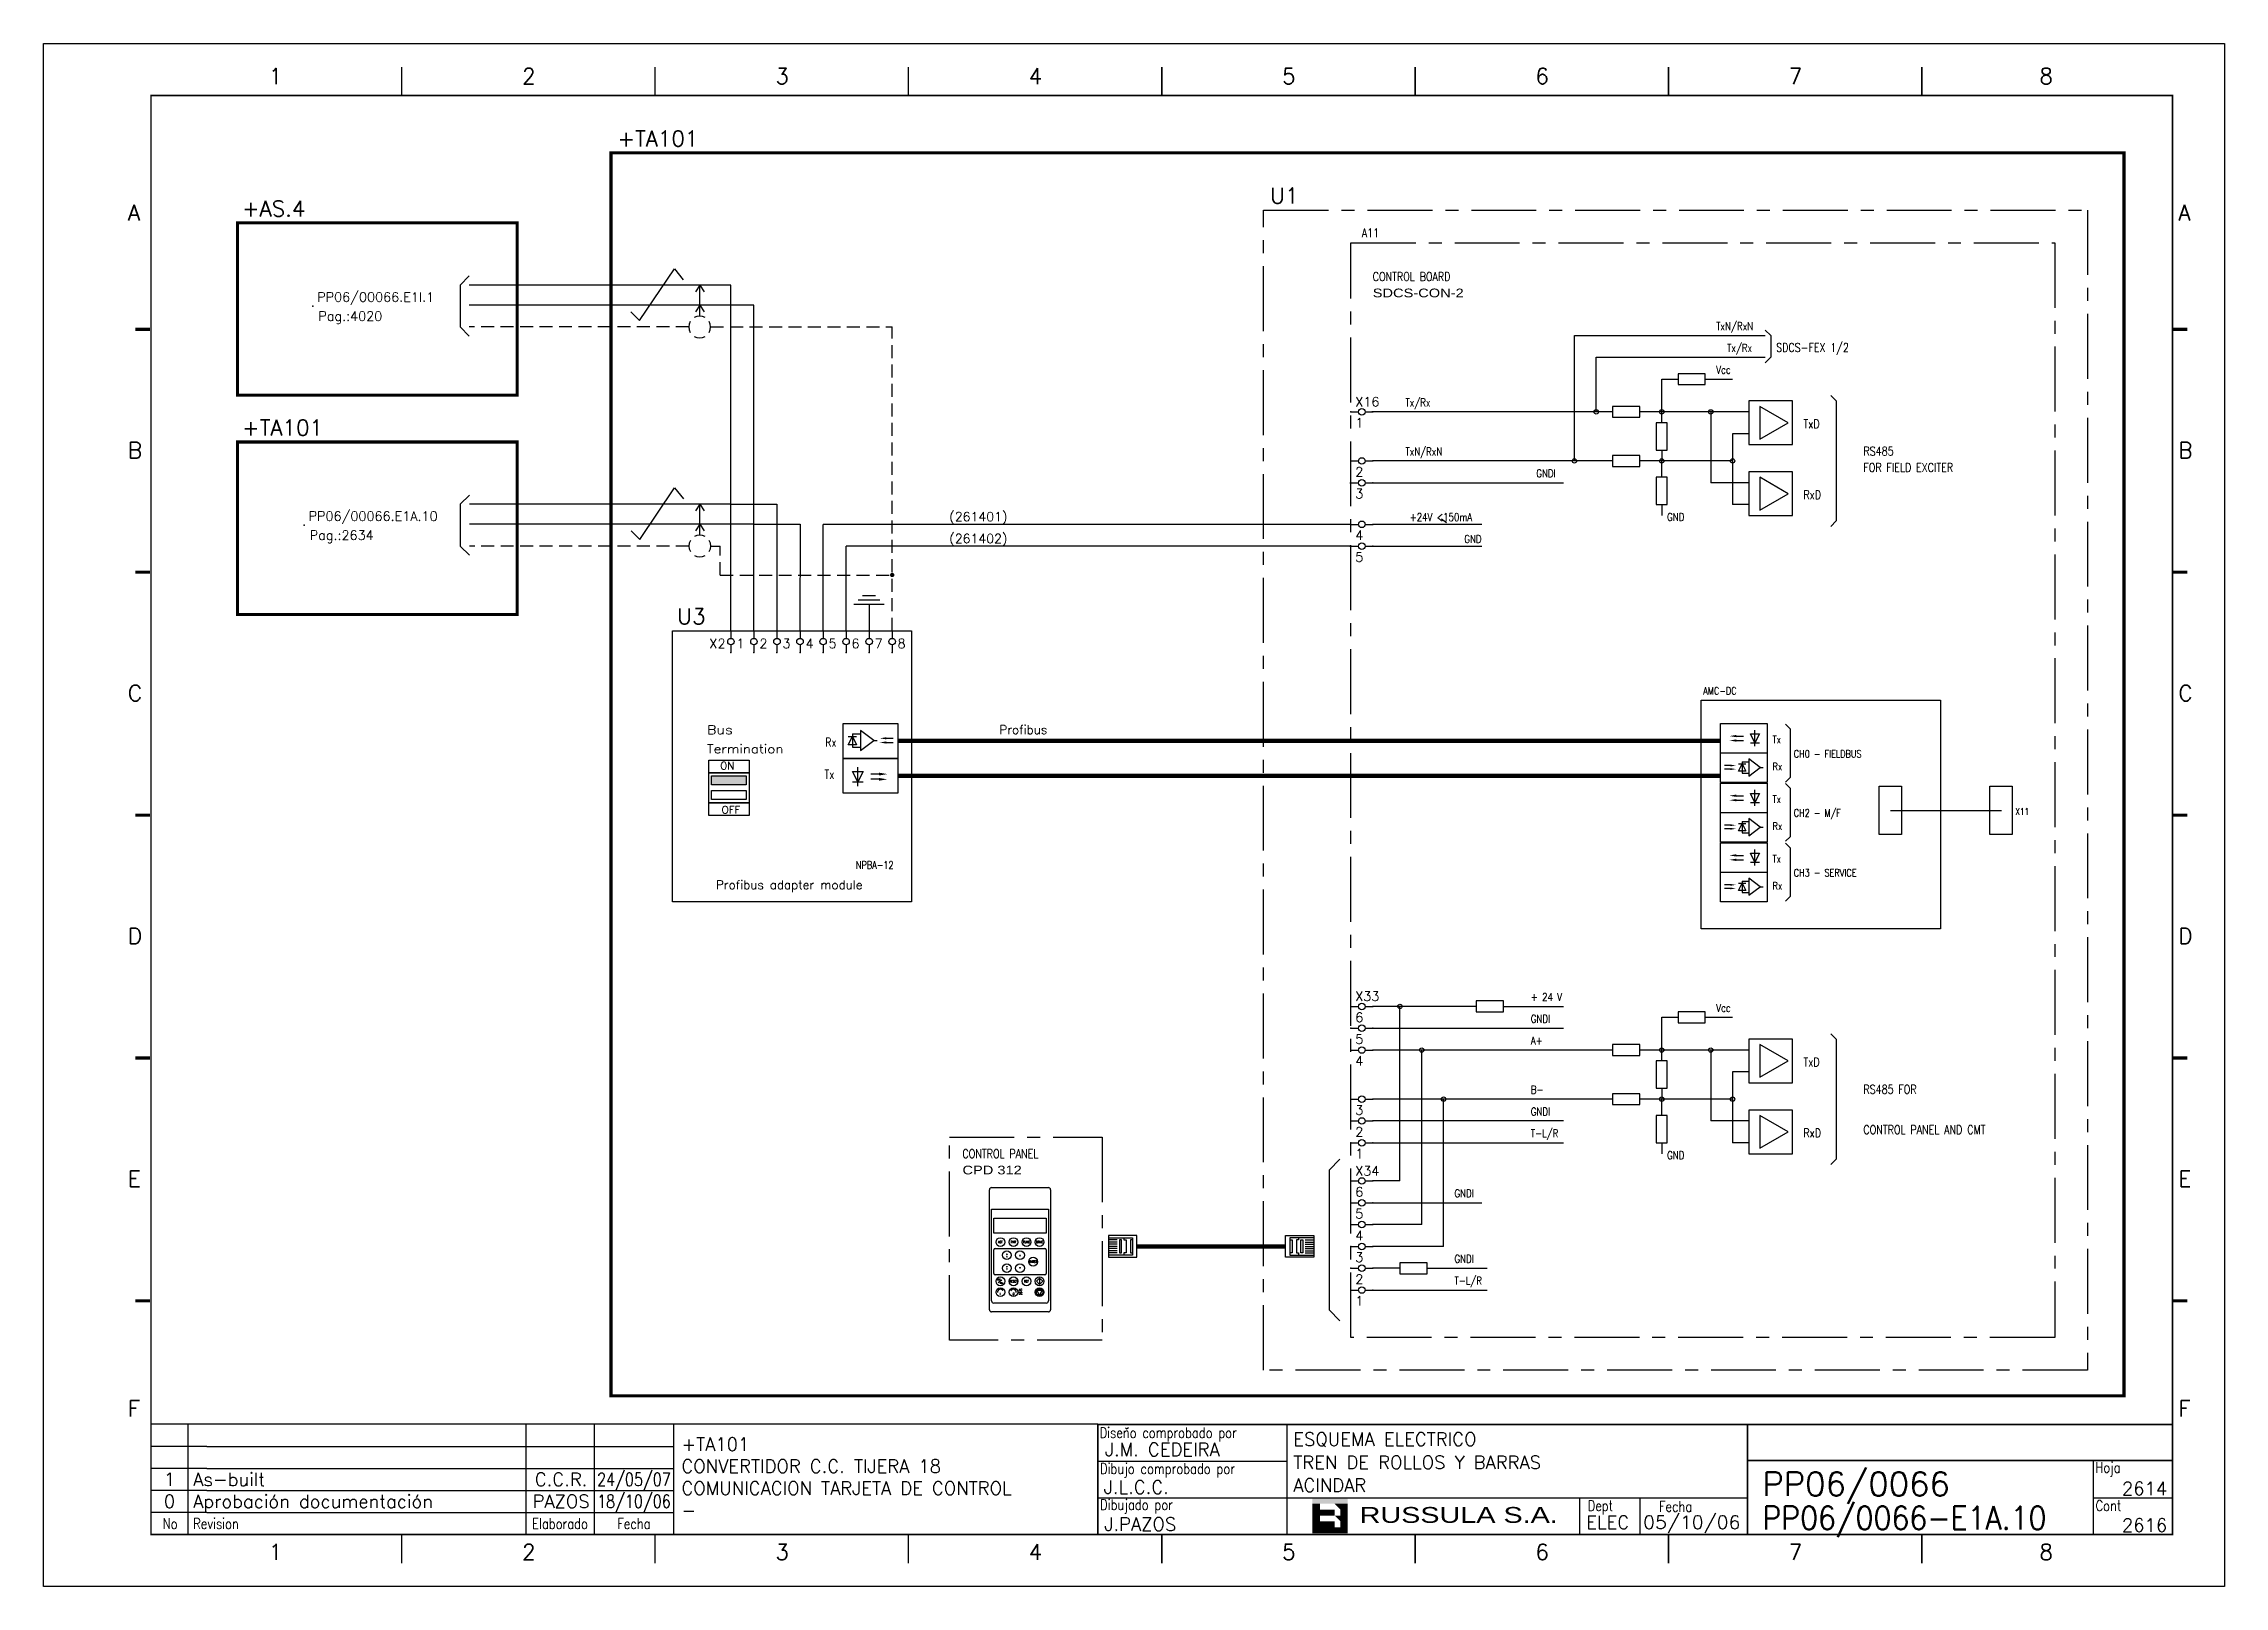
# Model space of a CAD drawing. Extents: x -25 to 1044, y -25744 to 292.
# Drawn here: x 59.8 to 479.8, y -2013.7 to -1716.7 of the extents above; entities that cross this region are included whole.
import ezdxf
from ezdxf.enums import TextEntityAlignment as Align

# ---------------------------------------------------------------- set-up
doc = ezdxf.new("R2010")
doc.units = 0
doc.header["$LTSCALE"] = 10
doc.header["$MEASUREMENT"] = 0
for name, pattern in [('CENTER', [2, 1.25, -0.25, 0.25, -0.25]), ('DASHDOT', [1, 0.5, -0.25, 0, -0.25]), ('HIDDEN', [0.375, 0.25, -0.125])]:
    doc.linetypes.add(name, pattern=pattern)
doc.layers.get('0').update_dxf_attribs({"linetype": 'CONTINUOUS'})
for name, color, linetype in [('1', 7, 'CONTINUOUS'), ('10', 5, 'CONTINUOUS'), ('102', 7, 'CONTINUOUS'), ('2', 7, 'CONTINUOUS'), ('25', 3, 'CONTINUOUS'), ('25PK', 4, 'CENTER'), ('35', 2, 'CONTINUOUS'), ('8', 1, 'CONTINUOUS'), ('9', 6, 'CONTINUOUS'), ('DIBUJO', 7, 'CONTINUOUS'), ('NODE', 7, 'CONTINUOUS')]:
    doc.layers.add(name, color=color, linetype=linetype)
doc.styles.add('ABBSTYLE', font='ROMANS.SHX', dxfattribs={"width": 0.8})
doc.styles.add('HELV', font='HELVBLD.SHX', dxfattribs={"width": 1.2})
doc.styles.add('HELVETICA', font='HELV.SHX')
doc.styles.add('LABEL', font='SIMPLEX', dxfattribs={"width": 0.8, "height": 4})
doc.styles.add('ROMANS', font='romans')
doc.styles.get("Standard").update_dxf_attribs({"font": 'simplex'})

msp = doc.modelspace()

# ---------------------------------------------------------------- texts
for s, width, p, p2 in [('Bus       ', 0.968210526315789, (187.5628175380062, -1849.669697317391), (202.2806436365865, -1849.669697317391)), ('Termination', 1.039322033898304, (187.5628175380062, -1853.354398683711), (202.2806436365865, -1853.354398683711))]:
    msp.add_text(s, height=1.680117134541129, dxfattribs=dict(width=width)).set_placement(p, p2, align=Align.FIT)
for s, p in [('Profibus', (243.876874153549, -1849.652009818599)), ('Profibus adapter module', (189.2955308048543, -1879.508901159159))]:
    msp.add_text(s, height=1.680117134541129).set_placement(p)
at = {"layer": '102', "style": 'ROMANS'}
for s, p in [('ON', (191.4750622202465, -1855.745220158544)), ('OFF', (192.1895840816318, -1864.230840245162))]:
    msp.add_text(s, height=1.44490073570537, dxfattribs=at).set_placement(p, align=Align.MIDDLE)
at = {"layer": '2', "color": 6}
for s, height, p in [('+TA101', 3.024210842174031, (170.3459928464252, -1736.523963991134)), ('+AS.4', 3.024210842174031, (98.03655571944353, -1749.99831778625)), ('U1', 3.024210842174031, (296.0420858731707, -1747.514829948502)), ('+TA101', 3.024210842174031, (98.05223836792321, -1792.17452331525)), ('(261401)', 1.764122991268185, (234.2449254974953, -1808.692945287092)), ('(261402)', 1.764122991268185, (234.2449254974953, -1812.893238123445)), ('U3', 3.024210842174031, (181.8378966732828, -1828.504340870789))]:
    msp.add_text(s, height=height, dxfattribs=at).set_placement(p)
at = {"layer": '25'}
for s, height, style, width, p in [('A11', 1.680117134541129, 'ABBSTYLE', 0.8, (313.6833157858525, -1754.025283844849)), ('SDCS-CON-2', 1.680117134541129, 'HELV', 1.2, (315.7834622040289, -1765.576089144819)), ('CONTROL BOARD', 1.680117134541129, 'ABBSTYLE', 0.8, (315.7834622040289, -1762.425869517555)), ('TxN/RxN', 1.512105421087016, 'ABBSTYLE', 0.8, (381.9380743765859, -1771.876528399349)), ('Tx/Rx', 1.512105421087016, 'ABBSTYLE', 0.8, (384.0382207947623, -1776.076821235702)), ('SDCS-FEX 1/2', 1.680117134541129, 'ABBSTYLE', 0.8, (393.4888796765562, -1776.076821235702)), ('Vcc', 1.512105421087016, 'ABBSTYLE', 0.8, (381.9380743765859, -1780.277114072054)), ('Tx/Rx', 1.512105421087016, 'ABBSTYLE', 0.8, (322.0839014585582, -1786.577553326584)), ('TxD', 1.680117134541129, 'ABBSTYLE', 0.8, (398.7392457219972, -1790.777846162936)), ('TxN/RxN', 1.512105421087016, 'ABBSTYLE', 0.8, (322.0839014585582, -1796.028212208377)), ('RS485', 1.680117134541129, 'ABBSTYLE', 0.8, (410.2900510219674, -1796.028212208377)), ('FOR FIELD EXCITER', 1.680117134541129, 'ABBSTYLE', 0.8, (410.2900510219674, -1799.178431835642)), ('GNDI', 1.512105421087016, 'ABBSTYLE', 0.8, (347.2856584766751, -1800.22850504473)), ('RxD', 1.680117134541129, 'ABBSTYLE', 0.8, (398.7392457219972, -1804.428797881083)), ('+24V <150mA', 1.512105421087016, 'ABBSTYLE', 0.8, (322.9239600258288, -1808.65094250294)), ('GND', 1.512105421087016, 'ABBSTYLE', 0.8, (372.4874154947921, -1808.629090717436)), ('GND', 1.512105421087016, 'ABBSTYLE', 0.8, (333.4246921167108, -1812.851235339293)), ('AMC-DC', 1.428099564359959, 'ABBSTYLE', 0.8, (379.4581220222225, -1842.056685892149)), ('Rx', 1.680117134541129, 'ABBSTYLE', 0.8, (210.3346236294512, -1852.070050711567)), ('Tx', 1.428099564359959, 'ABBSTYLE', 0.8, (392.7941959357877, -1851.402204150587)), ('Rx', 1.428099564359959, 'ABBSTYLE', 0.8, (392.7941959357877, -1856.611246573645)), ('CH0 - FIELDBUS', 1.428099564359959, 'ABBSTYLE', 0.8, (396.8688893986838, -1854.187347446905)), ('Tx', 1.680117134541129, 'ABBSTYLE', 0.8, (210.1962380390684, -1858.244481181006)), ('Tx', 1.428099564359959, 'ABBSTYLE', 0.8, (392.7941959357877, -1862.887869070415)), ('CH2 - M/F', 1.428099564359959, 'ABBSTYLE', 0.8, (396.8688893986838, -1865.560806999412)), ('X11', 1.285289607923963, 'ABBSTYLE', 0.8, (439.551327437971, -1865.196094820646)), ('Rx', 1.428099564359959, 'ABBSTYLE', 0.8, (392.7941959357877, -1868.096911493473)), ('Tx', 1.428099564359959, 'ABBSTYLE', 0.8, (392.7941959357877, -1874.373533990243)), ('NPBA-12', 1.428099564359959, 'ABBSTYLE', 0.8, (216.253118072214, -1875.575030671106)), ('CH3 - SERVICE', 1.428099564359959, 'ABBSTYLE', 0.8, (396.8688893986838, -1877.078233756022)), ('Rx', 1.428099564359959, 'ABBSTYLE', 0.8, (392.7941959357877, -1879.582576413301)), ('+ 24 V', 1.512105421087016, 'ABBSTYLE', 0.8, (346.2355852675869, -1901.037468729949)), ('Vcc', 1.512105421087016, 'ABBSTYLE', 0.8, (381.9380743765859, -1903.137615148126)), ('GNDI', 1.512105421087016, 'ABBSTYLE', 0.8, (346.2355852675869, -1905.237761566302)), ('A+', 1.512105421087016, 'ABBSTYLE', 0.8, (346.2355852675869, -1909.438054402655)), ('TxD', 1.680117134541129, 'ABBSTYLE', 0.8, (398.7392457219972, -1913.638347239008)), ('B-', 1.512105421087016, 'ABBSTYLE', 0.8, (346.2355852675869, -1918.888713284449)), ('RS485 FOR', 1.680117134541129, 'ABBSTYLE', 0.8, (410.2900510219674, -1918.888713284449)), ('GNDI', 1.512105421087016, 'ABBSTYLE', 0.8, (346.2355852675869, -1923.089006120802)), ('T-L/R', 1.512105421087016, 'ABBSTYLE', 0.8, (346.2355852675869, -1927.289298957154)), ('RxD', 1.680117134541129, 'ABBSTYLE', 0.8, (398.7392457219972, -1927.289298957154)), ('CONTROL PANEL AND CMT', 1.680117134541129, 'ABBSTYLE', 0.8, (410.2900510219674, -1926.659642285848)), ('CONTROL PANEL', 1.680117134541129, 'ABBSTYLE', 0.8, (236.7723969409834, -1931.27957715169)), ('GND', 1.512105421087016, 'ABBSTYLE', 0.8, (372.4874154947921, -1931.489591793507)), ('CPD 312', 1.680117134541129, 'HELV', 1.2, (236.7723969409834, -1934.429796778954)), ('GNDI', 1.512105421087016, 'ABBSTYLE', 0.8, (331.534560340352, -1938.840104257125)), ('GNDI', 1.512105421087016, 'ABBSTYLE', 0.8, (331.534560340352, -1951.440982766183)), ('T-L/R', 1.512105421087016, 'ABBSTYLE', 0.8, (331.534560340352, -1955.641275602536))]:
    msp.add_text(s, height=height, dxfattribs=dict(at, style=style, width=width)).set_placement(p)

# ---------------------------------------------------------------- blocks, each defined once
blk = doc.blocks.new('ACAD0257')
at = {"layer": '2'}
for p, q in [((215.5, 160), (228.5, 160)), ((215, 132), (215, 159.5)), ((215.5, 155), (228.5, 155)), ((215.5, 134), (215.5, 155)), ((228.5, 155), (228.5, 134)), ((229, 159.5), (229, 132)), ((216, 153), (228, 153)), ((216, 149.5), (216, 153)), ((228, 153), (228, 149.5)), ((228, 149.5), (216, 149.5)), ((216, 140.3), (216, 145.7)), ((216.3, 146), (227.7, 146)), ((228, 145.7), (228, 140.3)), ((227.7, 140), (216.3, 140)), ((217.8481351728414, 138.7939270103938), (216.9934306319097, 138.1294219295075)), ((226.5, 139.25), (225.75, 138.5)), ((225.75, 138.5), (226.5, 137.75)), ((225.8796362901317, 136.4071345249903), (226.5, 135.25)), ((227.1142087806116, 136.4071345249903), (225.8796362901317, 136.4071345249903)), ((227.25, 138.5), (226.5, 139.25)), ((226.5, 139), (226.5, 138)), ((226.5, 137.75), (227.25, 138.5)), ((226.5, 135.25), (227.1142087806116, 136.4071345249903)), ((228.5, 131.5), (215.5, 131.5)), ((228, 133.5), (216, 133.5))]:
    blk.add_line(p, q, dxfattribs=at)
for centre, radius in [((217.5, 147.5), 1), ((219, 144.5), 1), ((220.5, 147.5), 1), ((222, 144.5), 1), ((223.5, 147.5), 1), ((226.5, 147.5), 1), ((219, 141.5), 1), ((222, 141.5), 1), ((225, 143), 1), ((217.5, 138.5), 1), ((217.5, 136), 1), ((220.5, 138.5), 1), ((220.5, 136), 1), ((223.5, 138.5), 1), ((226.5, 138.5), 1), ((226.5, 136), 1), ((226.5, 136), 0.75)]:
    blk.add_circle(centre, radius, dxfattribs=at)
for centre, radius, start, end in [((215.5, 159.5), 0.5, 90, 180), ((228.5, 159.5), 0.5, 0, 90), ((216.3, 145.7), 0.3, 90, 180), ((227.7, 145.7), 0.3, 0, 90), ((216.3, 140.3), 0.3, 180, 270), ((227.7, 140.3), 0.3, 270, 0), ((217.5, 136), 0.6637186160513493, 25.19740898008553, 188.5605633170787), ((220.5, 136), 0.6637186160513493, 351.4394366829213, 154.8025910199183), ((215.5, 132), 0.5, 180, 270), ((216, 134), 0.5, 180, 270), ((228, 134), 0.5, 270, 0), ((228.5, 132), 0.5, 270, 0)]:
    blk.add_arc(centre, radius, start, end, dxfattribs=at)
for points in [[(218.75, 144.5), (219.25, 144.5), (219, 145)], [(218.75, 144), (219.25, 144), (219, 144.5)], [(218.75, 142), (219.25, 142), (219, 141.5)], [(218.75, 141.5), (219.25, 141.5), (219, 141)], [(221.75, 144.25), (222.25, 144.25), (222, 144.75)], [(221.75, 141.75), (222.25, 141.75), (222, 141.25)], [(218.09995874996, 136.2829321967632), (217.7477515216906, 136.4922686849768), (217.8674194223316, 136.6798568098615), (217.8687793788416, 136.6798568098615)], [(219.90004125004, 136.2829321967632), (220.2522484783094, 136.4922686849768), (220.1325805776684, 136.6798568098615), (220.1312206211584, 136.6798568098615)]]:
    blk.add_solid(points, dxfattribs=at)
at = {"layer": '2', "style": 'ROMANS', "width": 0.8}
for s, p in [('ACT', (217.5, 147.5)), ('PAR', (220.5, 147.5)), ('FUNC', (223.5, 147.5)), ('DRIVE', (226.5, 147.5)), ('ENTER', (225, 143)), ('RESET', (220.5, 138.5)), ('REF', (223.5, 138.5))]:
    blk.add_text(s, height=0.5, dxfattribs=at).set_placement(p, align=Align.MIDDLE)
for s, height, p in [('LOC', 0.3200000000000001, (216.8072958660545, 138.7277477816382)), ('REM', 0.3200000000000001, (217.3727561871242, 137.9260033188665)), ('I', 0.5, (217.4004331881744, 135.3764735608475)), ('0', 0.5, (220.3308449754872, 135.3629128811035)), ('AC', 0.5, (221.7417849646071, 136.2715211537371)), ('DC', 0.5, (221.7553514407412, 135.4849644769771))]:
    blk.add_text(s, height=height, dxfattribs=at).set_placement(p)
blk = doc.blocks.new('NOD', base_point=(237.5, 170))
at = {"layer": 'NODE'}
blk.add_point((237.5, 170), dxfattribs=at)
blk = doc.blocks.new('$PP313')
at = {"layer": '2'}
blk.add_blockref('NOD', (0, 0), dxfattribs=at)
at = {"layer": '8'}
blk.add_attdef('1A', (1, -3.324999999999989), '', height=2.15, dxfattribs=at)
at = {"layer": '9'}
blk.add_attdef('ID', (1, 1), '', height=2.15, dxfattribs=at)
blk = doc.blocks.new('$021501')
at = {"layer": '2'}
for p, q in [((0, -6), (0, 0)), ((-3.5, -6), (3.5, -6)), ((-2.5, -7), (2.5, -7)), ((-1.5, -8), (1.5, -8))]:
    blk.add_line(p, q, dxfattribs=at)
blk.add_blockref('NOD', (0, 0), dxfattribs=at)
blk = doc.blocks.new('$$PLD12C')
for p, q in [((0, 2.499999999999972), (0, 0.75)), ((0, -0.75), (0, -2.500000000000028))]:
    blk.add_line(p, q)
at = {"layer": '2'}
blk.add_circle((0, 0), 0.75, dxfattribs=at)
for p in [(0, 2.499999999999972), (0, -2.500000000000028)]:
    blk.add_blockref('NOD', p, dxfattribs=at)
at = {"layer": '8'}
blk.add_attdef('*A', (1.25, -1.5), '', height=2.15, dxfattribs=at)
at = {"layer": '9'}
blk.add_attdef('ID', text='', height=2.15, dxfattribs=at).set_placement((-1.25, -1.5), align=Align.RIGHT)
blk = doc.blocks.new('$030107')
at = {"layer": '102'}
for centre, start, end in [((0, 0), 150.0000000000002, 209.9999999999999), ((0, 0), 60.00000000000018, 119.9999999999999), ((0, 0), 330.0000000000002, 29.99999999999989), ((0, -2.842170943040401e-14), 240.0000000000001, 299.9999999999998)]:
    blk.add_arc(centre, 2.500000000000008, start, end, dxfattribs=at)
blk = doc.blocks.new('$$PLL21C')
for p, q in [((-2.5, 0), (-0.75, 0)), ((0.75, 0), (2.5, 0))]:
    blk.add_line(p, q)
at = {"layer": '2'}
blk.add_circle((0, 0), 0.75, dxfattribs=at)
for p in [(-2.5, 0), (2.5, 0)]:
    blk.add_blockref('NOD', p, dxfattribs=at)
at = {"layer": '8'}
blk.add_attdef('*A', (-1.5, -3.574999999999989), '', height=2.15, dxfattribs=at)
at = {"layer": '9'}
blk.add_attdef('ID', (-1.5, 1.25), '', height=2.15, dxfattribs=at)
blk = doc.blocks.new('AMP')
at = {"layer": '35'}
for p, q in [((0, 5), (0, -5)), ((10, 5), (0, 5)), ((10, -5), (10, 5)), ((0, -5), (10, -5))]:
    blk.add_line(p, q, dxfattribs=at)
blk.add_lwpolyline([(7.5, -3.75), (7.5, 3.75), (1.00480947161671, 0)], close=True, dxfattribs=at)
blk = doc.blocks.new('newcajec')
at = {"layer": '1'}
for p, q in [((179.4, 20.84999999999999), (0.1303441721052074, 20.84999999999999)), ((7, 20.84999999999999), (7, 0)), ((71, 20.84999999999999), (71, 0)), ((84, 20.84999999999999), (84, 0.08964143426294768)), ((99, 20.84999999999999), (99, 0)), ((215.2, 20.79999999999999), (215.2, 0)), ((10.6, 16.64), (0, 16.64)), ((10.6, 16.64), (99.00000000000001, 16.64)), ((184.6434108527132, 20.17582254554676), (184.806079472624, 20.01315011347727)), ((184.806079472624, 20.01315011347727), (185.1814685954953, 20.25090212957883)), ((10.6, 12.48), (0, 12.48)), ((10.6, 12.48), (99.00000000000001, 12.48)), ((179.4, 13.86666666), (215.2, 13.86666666)), ((368, 14.06084184883153), (368, 0)), ((10.6, 8.32), (0, 8.32)), ((10.6, 8.32), (99.00000000000001, 8.32)), ((10.6, 4.16), (0, 4.16)), ((10.6, 4.16), (99.00000000000001, 4.16)), ((179.4, 6.93333333), (267.6330803594942, 6.93333333)), ((267.6330803594942, 6.93333333), (302.5, 6.93333333)), ((270.6330803594942, 6.908826233307309), (270.6330803594942, 0)), ((282.0665401797471, 6.93333333), (282.0665401797471, 0)), ((368, 6.93333333), (383, 6.93333333))]:
    blk.add_line(p, q, dxfattribs=at)
for points in [[(47.50000000000003, 272.5, 0.3, 0.3, 0), (47.50000000000003, 277.9125820568927, 0.3, 0.3, 0)], [(95.50000000000003, 272.5, 0.3, 0.3, 0), (95.50000000000003, 277.9125820568927, 0.3, 0.3, 0)], [(143.5000000000001, 272.5, 0.3, 0.3, 0), (143.5000000000001, 277.9125820568927, 0.3, 0.3, 0)], [(191.5000000000001, 272.5, 0.3, 0.3, 0), (191.5000000000001, 277.9125820568927, 0.3, 0.3, 0)], [(239.5000000000001, 272.5, 0.3, 0.3, 0), (239.5000000000001, 277.9125820568927, 0.3, 0.3, 0)], [(287.5000000000001, 272.5, 0.3, 0.3, 0), (287.5000000000001, 277.9125820568927, 0.3, 0.3, 0)], [(335.5000000000001, 272.5, 0.3, 0.3, 0), (335.5000000000001, 277.9125820568927, 0.3, 0.3, 0)], [(-2.989059080962793, 228.2254404700672, 0.6, 0.6, 0), (-0.1817779831361044, 228.2254404700672, 0.6, 0.6, 0)], [(383.0109409190372, 228.2254404700672, 0.6, 0.6, 0), (385.8182220168639, 228.2254404700672, 0.6, 0.6, 0)], [(-2.989059080962793, 182.2254404700672, 0.6, 0.6, 0), (-0.1817779831361044, 182.2254404700672, 0.6, 0.6, 0)], [(383.0109409190372, 182.2254404700672, 0.6, 0.6, 0), (385.8182220168639, 182.2254404700672, 0.6, 0.6, 0)], [(-2.989059080962793, 136.2254404700672, 0.6, 0.6, 0), (-0.1817779831361044, 136.2254404700672, 0.6, 0.6, 0)], [(383.0109409190372, 136.2254404700672, 0.6, 0.6, 0), (385.8182220168639, 136.2254404700672, 0.6, 0.6, 0)], [(-2.989059080962793, 90.2254404700672, 0.6, 0.6, 0), (-0.1817779831361044, 90.2254404700672, 0.6, 0.6, 0)], [(383.0109409190372, 90.2254404700672, 0.6, 0.6, 0), (385.8182220168639, 90.2254404700672, 0.6, 0.6, 0)], [(-2.989059080962793, 44.22544047006719, 0.6, 0.6, 0), (-0.1817779831361044, 44.22544047006719, 0.6, 0.6, 0)], [(383.0109409190372, 44.22544047006719, 0.6, 0.6, 0), (385.8182220168639, 44.22544047006719, 0.6, 0.6, 0)], [(383, 20.79999999999999, 0.3, 0.3, 0), (179.4, 20.79999999999999, 0.3, 0.3, 0), (179.4, 0, 0.3, 0.3, 0)], [(302.5, 20.79999999999999, 0.3, 0.3, 0), (302.5, 0, 0.3, 0.3, 0)], [(302.5, 14, 0.3, 0.3, 0), (383, 14, 0.3, 0.3, 0)], [(47.50000000000004, -5.50000000000002, 0.3, 0.3, 0), (47.50000000000004, -0.08741794310727435, 0.3, 0.3, 0)], [(95.50000000000003, -5.50000000000002, 0.3, 0.3, 0), (95.50000000000003, -0.08741794310727435, 0.3, 0.3, 0)], [(143.5000000000001, -5.50000000000002, 0.3, 0.3, 0), (143.5000000000001, -0.08741794310727435, 0.3, 0.3, 0)], [(191.5000000000001, -5.50000000000002, 0.3, 0.3, 0), (191.5000000000001, -0.08741794310727435, 0.3, 0.3, 0)], [(239.5000000000001, -5.50000000000002, 0.3, 0.3, 0), (239.5000000000001, -0.08741794310727435, 0.3, 0.3, 0)], [(287.5000000000001, -5.50000000000002, 0.3, 0.3, 0), (287.5000000000001, -0.08741794310727435, 0.3, 0.3, 0)], [(335.5000000000001, -5.50000000000002, 0.3, 0.3, 0), (335.5000000000001, -0.08741794310727435, 0.3, 0.3, 0)]]:
    blk.add_lwpolyline(points, format="xyseb", dxfattribs=at)
at = {"layer": '1', "const_width": 0.3}
blk.add_lwpolyline([(0, 0), (0, 272.5), (383, 272.5), (383, 0)], close=True, dxfattribs=at)
at = {"layer": '2', "color": 14}
for p, q in [((221.418090625, 4.694274193107214), (221.418090625, 5.808488255607214)), ((221.418090625, 2.465846068107213), (221.418090625, 3.580060130607212))]:
    blk.add_line(p, q, dxfattribs=at)
for points in [[(220.05064609375, 5.808488255607214), (220.05064609375, 6.922702318107211), (226.73593046875, 5.808488255607214), (226.73593046875, 6.922702318107211)], [(221.418090625, 2.465846068107213), (220.05064609375, 2.465846068107213), (221.418090625, 5.808488255607214), (220.05064609375, 5.808488255607214)], [(221.418090625, 4.694274193107214), (224.254271875, 4.694274193107214), (221.418090625, 3.580060130607212), (224.254271875, 3.580060130607212)], [(224.254271875, 5.808488255607214), (225.3684859375, 5.808488255607214), (225.3684859375, 4.694274193107214)], [(225.3684859375, 5.808488255607214), (226.73593046875, 5.808488255607214), (225.3684859375, 1.351632005607213), (226.73593046875, 1.351632005607213)], [(224.254271875, 0.2374179431072125), (224.254271875, 2.465846068107213), (220.05064609375, 0.2374179431072125), (220.05064609375, 2.465846068107213)], [(224.254271875, 3.580060130607212), (225.3684859375, 3.580060130607212), (225.3684859375, 2.465846068107213)], [(226.73593046875, 1.351632005607213), (226.73593046875, 0.2374179431072125), (224.254271875, 1.351632005607213), (224.254271875, 0.2374179431072125)]]:
    blk.add_solid(points, dxfattribs=at)
at = {"layer": '1', "style": 'ROMANS'}
for s, p in [('1', (22.29321663019694, 274.6822757111598)), ('2', (70.29321663019694, 274.6822757111598)), ('3', (118.2932166301969, 274.6822757111598)), ('4', (166.2932166301969, 274.6822757111598)), ('5', (214.2932166301969, 274.6822757111598)), ('6', (262.293216630197, 274.6822757111598)), ('7', (310.293216630197, 274.6822757111598)), ('8', (357.793216630197, 274.6822757111598)), ('A', (-4.369531937893967, 248.8361050328228)), ('A', (384.130468062106, 248.8361050328228)), ('B', (-4.369531937893967, 203.8361050328228)), ('B', (384.130468062106, 203.8361050328228)), ('C', (-4.369531937893967, 157.8361050328228)), ('C', (384.130468062106, 157.8361050328228)), ('D', (-4.369531937893967, 111.8361050328228)), ('D', (384.130468062106, 111.8361050328228)), ('E', (-4.369531937893967, 65.8361050328228)), ('E', (384.130468062106, 65.8361050328228)), ('F', (-4.369531937893967, 22.33610503282279)), ('F', (384.130468062106, 22.33610503282279)), ('1', (22.29321663019694, -4.817724288840244)), ('2', (70.29321663019694, -4.817724288840244)), ('3', (118.2932166301969, -4.817724288840244)), ('4', (166.2932166301969, -4.817724288840244)), ('5', (214.2932166301969, -4.817724288840244)), ('6', (262.293216630197, -4.817724288840244)), ('7', (310.293216630197, -4.817724288840244)), ('8', (357.793216630197, -4.817724288840244))]:
    blk.add_text(s, height=3, dxfattribs=at).set_placement(p)
at = {"layer": '1', "style": 'LABEL', "width": 0.8}
for s, p in [('Diseno comprobado por', (179.7314614292997, 18.27223571085374)), ('Dibujo comprobado por', (179.8050291925395, 11.4678814488418)), ('Hoja', (368.3783582875667, 11.66394739740196)), ('Dibujado por', (179.8266890074166, 4.640500723763907)), ('Fecha', (285.7145387337263, 4.296982269486556)), ('Cont', (368.4287365512884, 4.459855685207977)), ('No', (2.226666121281127, 1.047317943107212)), ('Revision', (7.999999999999986, 1.047317943107211))]:
    blk.add_text(s, height=2, dxfattribs=at).set_placement(p)
for s, p in [('Dept', (274.6061509242405, 4.441269529660175)), ('Elaborado', (77.5, 1.047317943107211)), ('Fecha', (91.5, 1.047317943107211))]:
    blk.add_text(s, height=2, dxfattribs=at).set_placement(p, align=Align.CENTER)
at = {"layer": '10', "style": 'ROMANS'}
for tag, p in [('REV41', (3.5, 18.74499999999998)), ('REV43', (77.69972273858866, 18.74499999999998)), ('REV31', (3.5, 14.58499999999999)), ('REV33', (77.69972273858866, 14.58499999999999)), ('REV21', (3.5, 10.42499999999999)), ('REV23', (77.69972273858866, 10.42499999999999)), ('REV11', (3.5, 6.265000000000002)), ('REV13', (77.69972273858866, 6.265000000000002))]:
    blk.add_attdef(tag, text='', height=2.5, dxfattribs=at).set_placement(p, align=Align.MIDDLE)
for tag, p, height in [('REV42', (7.999999999999986, 17.49499999999998), 2.5), ('SHEETNAME1', (100.5, 15.82514432423481), 2.5), ('DESIGNCHECK', (180.7368689439597, 14.83229733012664), 2.5), ('DOCUMENTTYPE', (216.431556680333, 16.80300784715599), 2.5), ('NOTA', (305.324267012746, 15.80181941457773), 3), ('REV32', (7.999999999999986, 13.33499999999999), 2.5), ('SHEETNAME2', (100.5, 11.66514432423481), 2.5), ('OBJECT', (216.431556680333, 12.40274635088354), 2.5), ('REV22', (7.999999999999986, 9.174999999999999), 2.5), ('SHEETNAME3', (100.5, 7.505144324234807), 2.5), ('DRAWINGCHECK', (180.5313437479052, 7.714149530439984), 2.5), ('CUSTOMER', (216.431556680333, 8.084891464683468), 2.5), ('ORDER', (305.324267012746, 7.301819414577723), 4.5), ('REV12', (7.999999999999986, 5.015000000000002), 2.5), ('SHEETNAME4', (100.5, 3.345144324234811), 2.5), ('DOCUMENT_ID', (305.324267012746, 0.9341589120460885), 4.4), ('USER', (180.634361454448, 0.7089454855303376), 2.5), ('DEPARTMENT', (271.9308878022507, 1.045088830057653), 2.5)]:
    blk.add_attdef(tag, p, '', height=height, dxfattribs=at)
for tag, width, p, p2 in [('REV44', 1.221199022953692, (84.52509332113708, 17.49499999999998), (98.48165358346499, 17.49499999999998)), ('REV34', 1.221199022953692, (84.52509332113708, 13.33499999999998), (98.48165358346499, 13.33499999999998)), ('REV24', 1.221199022953692, (84.52509332113708, 9.174999999999988), (98.48165358346499, 9.174999999999988)), ('REV14', 1.221199022953692, (84.52509332113708, 5.014999999999999), (98.48165358346499, 5.014999999999999)), ('CREATED2', 7.039914616041486, (282.7069601254168, 1.045088830057653), (301.1448317388588, 1.045088830057653))]:
    blk.add_attdef(tag, text='', height=2.5, dxfattribs=dict(at, width=width)).set_placement(p, p2, align=Align.FIT)
for tag, p in [('SHEET', (382, 7.433333330000005)), ('NEXTSHEET', (382, 0.5000000000000018))]:
    blk.add_attdef(tag, text='', height=2.5, dxfattribs=at).set_placement(p, align=Align.RIGHT)
at = {"layer": 'DIBUJO', "color": 14, "style": 'HELVETICA', "width": 1.3}
blk.add_text('RUSSULA S.A.', height=3, dxfattribs=at).set_placement((229, 2.191446348186597))

# ---------------------------------------------------------------- hatches: boundary and pattern name
at = {"layer": '2'}
msp.add_hatch(color=256, dxfattribs=at).paths.add_polyline_path([(188.4132726303479, -1857.678046947669), (188.4132726303479, -1859.441520189517), (195.1100557974867, -1859.441520189517), (195.1100557974867, -1857.678046947669)])

# ---------------------------------------------------------------- linework, layer by layer
for p, q in [((140.0060853349769, -1763.246085816118), (141.7881186635095, -1761.464052487586)), ((140.0060853349769, -1763.246085816118), (140.0060853349769, -1771.281353073945)), ((192.1867035363803, -1829.764428721695), (192.1867035363803, -1763.246085816118)), ((196.6201673015625, -1829.764428721695), (196.6201673015625, -1767.081060237591)), ((140.0060853349769, -1771.281353073945), (141.7881186635095, -1773.063386402477)), ((140.0217679834567, -1805.422291345119), (141.8038013119892, -1803.640258016586)), ((140.0217679834567, -1805.422291345119), (140.0217679834567, -1813.457558602945)), ((209.9205585971094, -1813.481279264746), (209.9205585971094, -1809.280986428393)), ((214.3540223622915, -1809.280986428393), (209.9205585971094, -1809.280986428393)), ((311.3731547258585, -1809.280986428393), (214.3540223622915, -1809.280986428393)), ((140.0217679834567, -1813.457558602945), (141.8038013119892, -1815.239591931477)), ((209.9205585971094, -1829.764428721695), (209.9205585971094, -1813.481279264746)), ((311.3731547258585, -1813.481279264746), (214.3540223622915, -1813.481279264746)), ((214.3540223622915, -1829.764428721695), (214.3540223622915, -1813.481279264746)), ((415.5145824422988, -1864.381390559374), (436.8722700320943, -1864.381390559374))]:
    msp.add_line(p, q)
at = {"linetype": 'HIDDEN'}
msp.add_line((223.2278341921578, -1829.764428721695), (223.2278341921578, -1771.281353073944), dxfattribs=at)
at = {"const_width": 0.4200292836352821}
msp.add_lwpolyline([(223.0335021988198, -1819.029181611218, 1), (223.4535314824551, -1819.029181611218, 1)], format="xyb", close=True, dxfattribs=at)
for points in [[(180.9335323764284, -1829.764428721695), (226.9420242271219, -1829.764428721695), (226.9420242271219, -1881.969756022106), (180.9335323764284, -1881.969756022106)], [(379.0719351756587, -1843.116485666415), (425.1607908734715, -1843.116485666415), (425.1607908734715, -1887.170644385766), (379.0719351756587, -1887.170644385766)], [(413.3061315480649, -1859.698978140706), (417.6312370866511, -1859.698978140706), (417.6312370866511, -1868.963142477842), (413.3061315480649, -1868.963142477842)], [(434.6227226526077, -1859.698978140706), (438.9478281911939, -1859.698978140706), (438.9478281911939, -1868.963142477842), (434.6227226526077, -1868.963142477842)]]:
    msp.add_lwpolyline(points, close=True)
for points in [[(376.4970597307387, -1850.977974574115, 0.8400585672705643, 0.8400585672705643, 0), (224.2956971201115, -1850.977974574115, 0.8400585672705643, 0.8400585672705643, 0)], [(382.797498985268, -1850.977974574115, 0.8400585672705643, 0.8400585672705643, 0), (376.4970597307387, -1850.977974574115, 0.8400585672705643, 0.8400585672705643, 0)], [(376.4970597307387, -1857.69844311228, 0.8400585672705643, 0.8400585672705643, 0), (224.2956971201115, -1857.69844311228, 0.8400585672705643, 0.8400585672705643, 0)], [(382.797498985268, -1857.69844311228, 0.8400585672705643, 0.8400585672705643, 0), (376.4970597307387, -1857.69844311228, 0.8400585672705643, 0.8400585672705643, 0)]]:
    msp.add_lwpolyline(points, format="xyseb")
at = {"layer": '2', "color": 7}
for p, q in [((192.1867035363803, -1763.246085816118), (141.7881186635095, -1763.246085816118)), ((174.6052714438924, -1770.021265223038), (181.3257399820569, -1760.095866188854)), ((181.3257399820569, -1760.095866188854), (183.005857116598, -1762.19601260703)), ((186.1702302464018, -1763.246085816118), (185.3301716791313, -1764.506173667024)), ((186.1702302464018, -1763.246085816118), (187.0102888136724, -1764.506173667024)), ((186.1702302464018, -1769.181206655768), (186.1702302464018, -1763.246085816118)), ((196.6201673015625, -1767.081060237591), (141.7881186635095, -1767.081060237591)), ((186.1702302464018, -1767.081060237591), (185.3301716791313, -1768.341148088497)), ((186.1702302464018, -1767.081060237591), (187.0102888136724, -1768.341148088497)), ((172.9251543093513, -1768.341148088497), (174.6052714438924, -1770.021265223038)), ((192.2023861848601, -1805.422291345119), (141.8038013119892, -1805.422291345119)), ((174.6209540923722, -1812.197470752039), (181.3414226305368, -1802.272071717854)), ((181.3414226305368, -1802.272071717854), (183.0215397650779, -1804.37221813603)), ((186.1859128948817, -1805.422291345119), (185.3458543276112, -1806.682379196024)), ((186.1859128948817, -1811.357412184768), (186.1859128948817, -1805.422291345119)), ((186.1859128948817, -1805.422291345119), (187.0259714621523, -1806.682379196024)), ((192.1867035363803, -1805.422291345119), (201.0469313332541, -1805.422291345119)), ((201.0469313332541, -1805.422291345119), (201.0379484182652, -1829.778149132799)), ((196.6358499500421, -1809.257265766592), (141.8038013119892, -1809.257265766592)), ((186.1859128948817, -1809.257265766592), (185.3458543276112, -1810.517353617498)), ((186.1859128948817, -1809.257265766592), (187.0259714621523, -1810.517353617498)), ((196.6201673015625, -1809.257265766592), (205.5112996854762, -1809.257265766592)), ((205.5112996854762, -1809.257265766592), (205.4714121834473, -1829.778149132799)), ((329.0421200437572, -1808.247487067224), (329.9983257107844, -1808.912409714728)), ((172.9408369578311, -1810.517353617498), (174.6209540923722, -1812.197470752039)), ((213.7949650292294, -1847.617740305033), (224.2956971201115, -1847.617740305033)), ((213.7949650292294, -1854.338208843197), (213.7949650292294, -1847.617740305033)), ((224.2956971201115, -1847.617740305033), (224.2956971201115, -1854.338208843197)), ((382.797498985268, -1847.617740305033), (391.7231212625177, -1847.617740305033)), ((382.797498985268, -1853.330138562473), (382.797498985268, -1847.617740305033)), ((391.7231212625177, -1847.617740305033), (391.7231212625177, -1853.330138562473)), ((213.7949650292294, -1854.338208843197), (224.2956971201115, -1854.338208843197)), ((224.2956971201115, -1854.338208843197), (213.7949650292294, -1854.338208843197)), ((213.7949650292294, -1854.338208843197), (224.2956971201115, -1854.338208843197)), ((224.2956971201115, -1854.338208843197), (213.7949650292294, -1854.338208843197)), ((213.7949650292294, -1861.058677381362), (213.7949650292294, -1854.338208843197)), ((224.2956971201115, -1854.338208843197), (224.2956971201115, -1861.058677381362)), ((382.797498985268, -1859.003313343948), (382.797498985268, -1853.290915086508)), ((382.797498985268, -1853.290915086508), (391.7231212625177, -1853.290915086508)), ((391.7231212625177, -1853.330138562473), (382.797498985268, -1853.330138562473)), ((391.7231212625177, -1853.290915086508), (391.7231212625177, -1859.003313343948)), ((391.7231212625177, -1859.003313343948), (382.797498985268, -1859.003313343948)), ((382.797498985268, -1859.103405224861), (391.7231212625177, -1859.103405224861)), ((382.797498985268, -1864.815803482301), (382.797498985268, -1859.103405224861)), ((391.7231212625177, -1859.103405224861), (391.7231212625177, -1864.815803482301)), ((224.2956971201115, -1861.058677381362), (213.7949650292294, -1861.058677381362)), ((382.797498985268, -1870.488978263776), (382.797498985268, -1864.776580006336)), ((382.797498985268, -1864.776580006336), (391.7231212625177, -1864.776580006336)), ((391.7231212625177, -1864.776580006336), (391.7231212625177, -1870.488978263776)), ((391.7231212625177, -1864.815803482301), (382.797498985268, -1864.815803482301)), ((391.7231212625177, -1870.488978263776), (382.797498985268, -1870.488978263776)), ((382.797498985268, -1876.30146840213), (382.797498985268, -1870.589070144689)), ((382.797498985268, -1870.589070144689), (391.7231212625177, -1870.589070144689)), ((391.7231212625177, -1870.589070144689), (391.7231212625177, -1876.30146840213)), ((382.797498985268, -1876.262244926164), (391.7231212625177, -1876.262244926164)), ((382.797498985268, -1881.974643183604), (382.797498985268, -1876.262244926164)), ((391.7231212625177, -1876.30146840213), (382.797498985268, -1876.30146840213)), ((391.7231212625177, -1876.262244926164), (391.7231212625177, -1881.974643183604)), ((391.7231212625177, -1881.974643183604), (382.797498985268, -1881.974643183604)), ((309.4830229494997, -1931.489591793507), (307.3828765313233, -1933.589738211684)), ((307.3828765313233, -1933.589738211684), (307.3828765313233, -1960.494096368217)), ((270.3747396318059, -1946.190616720742), (264.9143589445473, -1946.190616720742)), ((264.9143589445473, -1946.190616720742), (264.9143589445473, -1950.390909557095)), ((264.9143589445473, -1946.610646004377), (269.5346810645354, -1946.610646004377)), ((266.5944760790884, -1947.030675288013), (264.9143589445473, -1947.030675288013)), ((266.5944760790884, -1947.450704571648), (264.9143589445473, -1947.450704571648)), ((266.5944760790884, -1947.870733855283), (264.9143589445473, -1947.870733855283)), ((266.5944760790884, -1948.290763138919), (264.9143589445473, -1948.290763138919)), ((266.5944760790884, -1948.710792422554), (264.9143589445473, -1948.710792422554)), ((267.0145053627237, -1947.030675288013), (267.0145053627237, -1949.550850989825)), ((267.434534646359, -1947.030675288013), (267.0145053627237, -1947.030675288013)), ((267.434534646359, -1949.550850989825), (267.434534646359, -1947.030675288013)), ((267.8545639299942, -1946.610646004377), (267.8545639299942, -1947.030675288013)), ((267.8545639299942, -1947.030675288013), (268.2745932136295, -1947.030675288013)), ((268.2745932136295, -1947.030675288013), (268.2745932136295, -1949.550850989825)), ((269.1146517809001, -1947.030675288013), (269.1146517809001, -1949.550850989825)), ((269.5346810645354, -1947.030675288013), (269.1146517809001, -1947.030675288013)), ((269.5346810645354, -1946.610646004377), (269.5346810645354, -1949.97088027346)), ((270.3747396318059, -1950.390909557095), (270.3747396318059, -1946.190616720742)), ((270.3747396318059, -1948.290763138919), (298.9822908586177, -1948.290763138919)), ((298.9822908586177, -1950.390909557095), (298.9822908586177, -1946.190616720742)), ((298.9822908586177, -1946.190616720742), (304.4426715458764, -1946.190616720742)), ((299.8223494258882, -1946.610646004377), (299.8223494258882, -1949.97088027346)), ((304.4426715458764, -1946.610646004377), (299.8223494258882, -1946.610646004377)), ((299.8223494258882, -1947.030675288013), (300.2423787095235, -1947.030675288013)), ((300.2423787095235, -1947.030675288013), (300.2423787095235, -1949.550850989825)), ((301.0824372767941, -1947.030675288013), (301.0824372767941, -1949.550850989825)), ((301.5024665604294, -1947.030675288013), (301.0824372767941, -1947.030675288013)), ((301.5024665604294, -1946.610646004377), (301.5024665604294, -1947.030675288013)), ((301.9224958440647, -1949.550850989825), (301.9224958440647, -1947.030675288013)), ((301.9224958440647, -1947.030675288013), (302.3425251276999, -1947.030675288013)), ((302.3425251276999, -1947.030675288013), (302.3425251276999, -1949.550850989825)), ((302.7625544113352, -1947.030675288013), (304.4426715458764, -1947.030675288013)), ((302.7625544113352, -1947.450704571648), (304.4426715458764, -1947.450704571648)), ((302.7625544113352, -1947.870733855283), (304.4426715458764, -1947.870733855283)), ((302.7625544113352, -1948.290763138919), (304.4426715458764, -1948.290763138919)), ((302.7625544113352, -1948.710792422554), (304.4426715458764, -1948.710792422554)), ((304.4426715458764, -1946.190616720742), (304.4426715458764, -1950.390909557095)), ((266.5944760790884, -1949.130821706189), (264.9143589445473, -1949.130821706189)), ((266.5944760790884, -1949.550850989825), (264.9143589445473, -1949.550850989825)), ((269.5346810645354, -1949.97088027346), (264.9143589445473, -1949.97088027346)), ((264.9143589445473, -1950.390909557095), (270.3747396318059, -1950.390909557095)), ((267.0145053627237, -1949.550850989825), (267.434534646359, -1949.550850989825)), ((267.8545639299942, -1949.550850989825), (267.8545639299942, -1949.97088027346)), ((268.2745932136295, -1949.550850989825), (267.8545639299942, -1949.550850989825)), ((269.1146517809001, -1949.550850989825), (269.5346810645354, -1949.550850989825)), ((304.4426715458764, -1950.390909557095), (298.9822908586177, -1950.390909557095)), ((300.2423787095235, -1949.550850989825), (299.8223494258882, -1949.550850989825)), ((299.8223494258882, -1949.97088027346), (304.4426715458764, -1949.97088027346)), ((301.0824372767941, -1949.550850989825), (301.5024665604294, -1949.550850989825)), ((301.5024665604294, -1949.550850989825), (301.5024665604294, -1949.97088027346)), ((302.3425251276999, -1949.550850989825), (301.9224958440647, -1949.550850989825)), ((302.7625544113352, -1949.130821706189), (304.4426715458764, -1949.130821706189)), ((302.7625544113352, -1949.550850989825), (304.4426715458764, -1949.550850989825)), ((307.3828765313233, -1960.494096368217), (309.4830229494997, -1962.594242786393))]:
    msp.add_line(p, q, dxfattribs=at)
at = {"layer": '2', "color": 7, "linetype": 'HIDDEN'}
for p, q in [((184.0700838282254, -1771.281353073944), (141.7881186635095, -1771.281353073944)), ((188.2703766645783, -1771.281353073944), (223.2278341921578, -1771.281353073944)), ((184.0857664767053, -1813.457558602945), (141.8038013119892, -1813.457558602945)), ((188.2860593130582, -1813.457558602945), (190.128331582645, -1813.457558602945)), ((190.128331582645, -1819.042902022322), (190.128331582645, -1813.457558602945)), ((190.128331582645, -1819.042902022322), (223.2435168406374, -1819.042902022322))]:
    msp.add_line(p, q, dxfattribs=at)
at = {"layer": '2', "color": 3, "linetype": 'DASHDOT', "const_width": 0.588040997089395}
msp.add_lwpolyline([(169.0859049955193, -1737.784051842039), (460.4818750049208, -1737.784051842039), (460.4818750049208, -1977.05287527004), (169.0859049955193, -1977.05287527004), (169.0859049955193, -1737.784051842039)], dxfattribs=at)
at = {"layer": '2', "color": 3, "linetype": 'DASHDOT'}
for points in [[(97.13219142258919, -1751.258405637155, 0.588040997089395, 0.588040997089395, 0), (150.9937991079664, -1751.258405637155, 0.588040997089395, 0.588040997089395, 0), (150.9937991079664, -1784.440719044343, 0.588040997089395, 0.588040997089395, 0), (97.13219142258919, -1784.440719044343, 0.588040997089395, 0.588040997089395, 0), (97.13219142258919, -1751.258405637155, 0.588040997089395, 0.588040997089395, 0)], [(97.14787407106905, -1793.434611166155, 0.588040997089395, 0.588040997089395, 0), (151.009481756446, -1793.434611166155, 0.588040997089395, 0.588040997089395, 0), (151.009481756446, -1826.616924573343, 0.588040997089395, 0.588040997089395, 0), (97.14787407106905, -1826.616924573343, 0.588040997089395, 0.588040997089395, 0), (97.14787407106905, -1793.434611166155, 0.588040997089395, 0.588040997089395, 0)]]:
    msp.add_lwpolyline(points, format="xyseb", dxfattribs=at)
at = {"layer": '2'}
for points in [[(195.6768636739981, -1854.679686128255), (195.6768636739981, -1857.106886795945), (187.9154282942342, -1857.106886795945), (187.9154282942342, -1854.679686128255)], [(195.6768636739981, -1857.106886795945), (195.6768636739981, -1862.894321732718), (187.9154282942342, -1862.894321732718), (187.9154282942342, -1857.106886795945)], [(195.1100557974867, -1857.678046947669), (195.1100557974867, -1859.441520189517), (188.4132726303479, -1859.441520189517), (188.4132726303479, -1857.678046947669)], [(195.1100557974867, -1860.505759770484), (195.1100557974867, -1862.269233012331), (188.4132726303479, -1862.269233012331), (188.4132726303479, -1860.505759770484)], [(195.6768636739981, -1862.894321732718), (195.6768636739981, -1865.321522400408), (187.9154282942342, -1865.321522400408), (187.9154282942342, -1862.894321732718)]]:
    msp.add_lwpolyline(points, close=True, dxfattribs=at)
at = {"layer": '2', "color": 7}
msp.add_lwpolyline([(270.3747396318059, -1948.290763138919, 0.8400585672705643, 0.8400585672705643, 0), (298.9822908586177, -1948.290763138919, 0.8400585672705643, 0.8400585672705643, 0)], format="xyseb", dxfattribs=at)
at = {"layer": '25'}
for p, q in [((392.4388064674679, -1772.926601608437), (391.3887332583798, -1771.876528399349)), ((392.4388064674679, -1772.926601608437), (392.4388064674679, -1777.12689444479)), ((392.4388064674679, -1777.12689444479), (391.3887332583798, -1778.176967653878)), ((405.0396849765264, -1785.527480117495), (403.9896117674382, -1784.477406908407)), ((405.0396849765264, -1785.527480117495), (405.0396849765264, -1808.629090717436)), ((405.0396849765264, -1808.629090717436), (403.9896117674382, -1809.679163926524)), ((396.1574811389693, -1848.673211123854), (395.2649189112444, -1847.780648896129)), ((396.1574811389693, -1848.673211123854), (396.1574811389693, -1858.038358778852)), ((396.1574811389693, -1858.038358778852), (395.2649189112444, -1858.930921006577)), ((396.1574811389693, -1860.046670676361), (395.2649189112444, -1859.154108448636)), ((396.1574811389693, -1860.046670676361), (396.1574811389693, -1869.411818331358)), ((396.1574811389693, -1869.411818331358), (395.2649189112444, -1870.304380559083)), ((396.1574811389693, -1871.564097432971), (395.2649189112444, -1870.671535205246)), ((396.1574811389693, -1871.564097432971), (396.1574811389693, -1880.929245087968)), ((396.1574811389693, -1880.929245087968), (395.2649189112444, -1881.821807315693)), ((405.0396849765264, -1908.387981193567), (403.9896117674382, -1907.337907984479)), ((405.0396849765264, -1908.387981193567), (405.0396849765264, -1931.489591793507)), ((405.0396849765264, -1931.489591793507), (403.9896117674382, -1932.539665002595))]:
    msp.add_line(p, q, dxfattribs=at)
at = {"layer": '25PK'}
for p, q in [((294.7819980222648, -1972.10325276209), (294.7819980222648, -1748.774917799408)), ((294.7819980222648, -1748.774917799408), (453.4363922446542, -1748.774917799408)), ((453.4363922446542, -1748.774917799408), (453.4363922446542, -1972.10325276209)), ((311.5831693676761, -1965.802813507561), (311.5831693676761, -1755.075357053938)), ((311.5831693676761, -1755.075357053938), (447.135952990125, -1755.075357053938)), ((447.135952990125, -1755.075357053938), (447.135952990125, -1965.802813507561)), ((234.2522212391717, -1966.352022335236), (234.2522212391717, -1927.289298957154)), ((234.2522212391717, -1927.289298957154), (263.6542710936415, -1927.289298957154)), ((263.6542710936415, -1927.289298957154), (263.6542710936415, -1966.352022335236)), ((263.6542710936415, -1966.352022335236), (234.2522212391717, -1966.352022335236)), ((447.135952990125, -1965.802813507561), (311.5831693676761, -1965.802813507561)), ((453.4363922446542, -1972.10325276209), (294.7819980222648, -1972.10325276209))]:
    msp.add_line(p, q, dxfattribs=at)
at = {"layer": '35'}
for p, q in [((354.6361709402926, -1797.078285417466), (354.6361709402926, -1772.926601608437)), ((354.6361709402926, -1772.926601608437), (391.3887332583798, -1772.926601608437)), ((358.8364637766454, -1777.12689444479), (391.3887332583798, -1777.12689444479)), ((358.8364637766454, -1787.627626535672), (358.8364637766454, -1777.12689444479)), ((371.4373422857038, -1787.627626535672), (371.4373422857038, -1781.327187281143)), ((371.4373422857038, -1781.327187281143), (374.5875619129685, -1781.327187281143)), ((379.8379279584095, -1781.327187281143), (385.0882940038505, -1781.327187281143)), ((361.98668340391, -1787.627626535672), (315.6049135260565, -1787.627626535672)), ((388.1790862208919, -1787.627626535672), (367.237049449351, -1787.627626535672)), ((371.4373422857038, -1789.727772953848), (371.4373422857038, -1787.627626535672)), ((380.8880011674977, -1787.627626535672), (380.8880011674977, -1801.278578253819)), ((385.0882940038505, -1791.827919372025), (385.0882940038505, -1805.478871090171)), ((388.1790862208919, -1791.827919372025), (385.0882940038505, -1791.827919372025)), ((361.98668340391, -1797.078285417466), (315.7834622040289, -1797.078285417466)), ((385.0288665936272, -1797.078285417466), (367.237049449351, -1797.078285417466)), ((371.4373422857038, -1794.978138999289), (371.4373422857038, -1797.078285417466)), ((371.4373422857038, -1800.22850504473), (371.4373422857038, -1797.078285417466)), ((311.3731547258585, -1801.278578253819), (311.5831693676761, -1801.278578253819)), ((315.7834622040289, -1801.278578253819), (352.5360245221162, -1801.278578253819)), ((388.1790862208919, -1801.278578253819), (380.8880011674977, -1801.278578253819)), ((371.4373422857038, -1805.478871090171), (371.4373422857038, -1807.579017508348)), ((388.1790862208919, -1805.478871090171), (385.0882940038505, -1805.478871090171)), ((311.5831693676761, -1809.280986428393), (311.3731547258585, -1809.280986428393)), ((336.7849263857931, -1809.280986428393), (315.7834622040289, -1809.280986428393)), ((311.3731547258585, -1813.481279264746), (311.5831693676761, -1813.481279264746)), ((315.7834622040289, -1813.481279264746), (336.7849263857931, -1813.481279264746)), ((214.7684063210651, -1851.713865879044), (215.5748625456449, -1850.100953429885)), ((214.7684063210651, -1850.100953429885), (216.3813187702246, -1850.100953429885)), ((216.3813187702246, -1851.713865879044), (214.7684063210651, -1851.713865879044)), ((215.5748625456449, -1849.617079695137), (215.5748625456449, -1852.197739613792)), ((215.5748625456449, -1849.617079695137), (217.1087022166321, -1849.617079695137)), ((215.5748625456449, -1850.100953429885), (216.3813187702246, -1851.713865879044)), ((215.5748625456449, -1852.197739613792), (217.1087022166321, -1852.197739613792)), ((219.6893621352874, -1850.907409654465), (217.1087022166321, -1848.971914715473)), ((217.1087022166321, -1848.971914715473), (217.1087022166321, -1852.842904593456)), ((217.1087022166321, -1852.842904593456), (219.6893621352874, -1850.907409654465)), ((219.6893621352874, -1850.907409654465), (220.3345271149512, -1850.907409654465)), ((222.1380093075658, -1850.473939433753), (223.4283392668934, -1850.473939433753)), ((222.1380093075658, -1851.280395658333), (223.4283392668934, -1851.280395658333)), ((385.8464915551765, -1850.045509564445), (387.2174671369621, -1850.045509564445)), ((385.8464915551765, -1850.902369303061), (387.2174671369621, -1850.902369303061)), ((389.4024594704327, -1851.330799172369), (388.5455997318168, -1849.617079695137)), ((388.5455997318168, -1849.617079695137), (390.2593192090489, -1849.617079695137)), ((388.5455997318168, -1851.330799172369), (390.2593192090489, -1851.330799172369)), ((389.4024594704327, -1852.016286963262), (389.4024594704327, -1848.931591904244)), ((390.2593192090489, -1849.617079695137), (389.4024594704327, -1851.330799172369)), ((216.6175801959861, -1859.681450886668), (216.6175801959861, -1856.052397876059)), ((384.6315336259318, -1855.71868434592), (383.5347531605032, -1855.71868434592)), ((386.2534999310191, -1856.772621824417), (386.9389877219119, -1855.401646242632)), ((386.2534999310191, -1855.401646242632), (387.6244755128047, -1855.401646242632)), ((386.9389877219119, -1854.990353568096), (386.9389877219119, -1857.183914498953)), ((386.9389877219119, -1854.990353568096), (388.2427514422511, -1854.990353568096)), ((386.9389877219119, -1855.401646242632), (387.6244755128047, -1856.772621824417)), ((390.4363123731079, -1856.087134033525), (388.2427514422511, -1854.441963335382)), ((388.2427514422511, -1854.441963335382), (388.2427514422511, -1857.732304731667)), ((388.2427514422511, -1857.732304731667), (390.4363123731079, -1856.087134033525)), ((390.4363123731079, -1856.087134033525), (390.9847026058221, -1856.087134033525)), ((216.6175801959861, -1858.874994662088), (215.6095099152614, -1856.858854100639)), ((215.6095099152614, -1856.858854100639), (217.6256504767109, -1856.858854100639)), ((215.6095099152614, -1858.874994662088), (217.6256504767109, -1858.874994662088)), ((217.6256504767109, -1856.858854100639), (216.6175801959861, -1858.874994662088)), ((220.7086470378662, -1857.362889241001), (219.0957345887066, -1857.362889241001)), ((220.7086470378662, -1858.370959521726), (219.0957345887066, -1858.370959521726)), ((384.6315336259318, -1856.404172136812), (383.5347531605032, -1856.404172136812)), ((387.6244755128047, -1856.772621824417), (386.2534999310191, -1856.772621824417)), ((386.9389877219119, -1857.183914498953), (388.2427514422511, -1857.183914498953)), ((389.4024594704327, -1863.50195188309), (389.4024594704327, -1860.417256824072)), ((385.8464915551765, -1861.531174484273), (387.2174671369621, -1861.531174484273)), ((385.8464915551765, -1862.388034222889), (387.2174671369621, -1862.388034222889)), ((389.4024594704327, -1862.816464092197), (388.5455997318168, -1861.102744614965)), ((388.5455997318168, -1861.102744614965), (390.2593192090489, -1861.102744614965)), ((388.5455997318168, -1862.816464092197), (390.2593192090489, -1862.816464092197)), ((390.2593192090489, -1861.102744614965), (389.4024594704327, -1862.816464092197)), ((384.6315336259318, -1867.204349265748), (383.5347531605032, -1867.204349265748)), ((384.6315336259318, -1867.889837056641), (383.5347531605032, -1867.889837056641)), ((386.2534999310191, -1868.258286744246), (386.9389877219119, -1866.88731116246)), ((386.2534999310191, -1866.88731116246), (387.6244755128047, -1866.88731116246)), ((387.6244755128047, -1868.258286744246), (386.2534999310191, -1868.258286744246)), ((386.9389877219119, -1866.476018487924), (386.9389877219119, -1868.669579418781)), ((386.9389877219119, -1866.476018487924), (388.2427514422511, -1866.476018487924)), ((386.9389877219119, -1866.88731116246), (387.6244755128047, -1868.258286744246)), ((386.9389877219119, -1868.669579418781), (388.2427514422511, -1868.669579418781)), ((390.4363123731079, -1867.572798953353), (388.2427514422511, -1865.92762825521)), ((388.2427514422511, -1865.92762825521), (388.2427514422511, -1869.217969651495)), ((388.2427514422511, -1869.217969651495), (390.4363123731079, -1867.572798953353)), ((390.4363123731079, -1867.572798953353), (390.9847026058221, -1867.572798953353)), ((385.8464915551765, -1873.016839404101), (387.2174671369621, -1873.016839404101)), ((388.5455997318168, -1872.588409534793), (390.2593192090489, -1872.588409534793)), ((389.4024594704327, -1874.302129012025), (388.5455997318168, -1872.588409534793)), ((389.4024594704327, -1874.987616802918), (389.4024594704327, -1871.902921743901)), ((390.2593192090489, -1872.588409534793), (389.4024594704327, -1874.302129012025)), ((385.8464915551765, -1873.873699142717), (387.2174671369621, -1873.873699142717)), ((388.5455997318168, -1874.302129012025), (390.2593192090489, -1874.302129012025)), ((384.6315336259318, -1878.690014185576), (383.5347531605032, -1878.690014185576)), ((384.6315336259318, -1879.375501976469), (383.5347531605032, -1879.375501976469)), ((386.2534999310191, -1879.743951664074), (386.9389877219119, -1878.372976082288)), ((386.2534999310191, -1878.372976082288), (387.6244755128047, -1878.372976082288)), ((387.6244755128047, -1879.743951664074), (386.2534999310191, -1879.743951664074)), ((386.9389877219119, -1877.961683407753), (386.9389877219119, -1880.155244338609)), ((386.9389877219119, -1877.961683407753), (388.2427514422511, -1877.961683407753)), ((386.9389877219119, -1878.372976082288), (387.6244755128047, -1879.743951664074)), ((386.9389877219119, -1880.155244338609), (388.2427514422511, -1880.155244338609)), ((390.4363123731079, -1879.058463873181), (388.2427514422511, -1877.413293175038)), ((388.2427514422511, -1877.413293175038), (388.2427514422511, -1880.703634571324)), ((388.2427514422511, -1880.703634571324), (390.4363123731079, -1879.058463873181)), ((390.4363123731079, -1879.058463873181), (390.9847026058221, -1879.058463873181)), ((335.7348531767049, -1902.087541939037), (315.7834622040289, -1902.087541939037)), ((321.03382824947, -1935.68988462986), (321.03382824947, -1902.087541939037)), ((340.9852192221459, -1902.087541939037), (352.5360245221162, -1902.087541939037)), ((315.7834622040289, -1906.28783477539), (352.5360245221162, -1906.28783477539)), ((371.4373422857038, -1910.488127611743), (371.4373422857038, -1904.187688357214)), ((371.4373422857038, -1904.187688357214), (374.5875619129685, -1904.187688357214)), ((379.8379279584095, -1904.187688357214), (385.0882940038505, -1904.187688357214)), ((361.98668340391, -1910.488127611743), (315.7834622040289, -1910.488127611743)), ((325.2341210858228, -1944.090470302566), (325.2341210858228, -1910.488127611743)), ((388.1790862208919, -1910.488127611743), (367.237049449351, -1910.488127611743)), ((371.4373422857038, -1912.58827402992), (371.4373422857038, -1910.488127611743)), ((380.8880011674977, -1910.488127611743), (380.8880011674977, -1924.13907932989)), ((385.0882940038505, -1914.688420448096), (385.0882940038505, -1928.339372166243)), ((388.1790862208919, -1914.688420448096), (385.0882940038505, -1914.688420448096)), ((371.4373422857038, -1917.838640075361), (371.4373422857038, -1919.938786493537)), ((361.98668340391, -1919.938786493537), (315.7834622040289, -1919.938786493537)), ((329.4344139221756, -1948.290763138919), (329.4344139221756, -1919.938786493537)), ((385.0288665936272, -1919.938786493537), (367.237049449351, -1919.938786493537)), ((371.4373422857038, -1923.089006120802), (371.4373422857038, -1919.938786493537)), ((352.5360245221162, -1924.13907932989), (315.7834622040289, -1924.13907932989)), ((388.1790862208919, -1924.13907932989), (380.8880011674977, -1924.13907932989)), ((315.7834622040289, -1928.339372166243), (352.5360245221162, -1928.339372166243)), ((371.4373422857038, -1928.339372166243), (371.4373422857038, -1930.439518584419)), ((388.1790862208919, -1928.339372166243), (385.0882940038505, -1928.339372166243)), ((321.03382824947, -1935.68988462986), (315.7834622040289, -1935.68988462986)), ((315.7834622040289, -1939.890177466213), (336.7849263857931, -1939.890177466213)), ((325.2341210858228, -1944.090470302566), (315.7834622040289, -1944.090470302566)), ((329.4344139221756, -1948.290763138919), (315.7834622040289, -1948.290763138919)), ((321.03382824947, -1952.491055975271), (315.7834622040289, -1952.491055975271)), ((326.284194294911, -1952.491055975271), (337.8349995948813, -1952.491055975271)), ((315.7834622040289, -1956.691348811624), (337.8349995948813, -1956.691348811624))]:
    msp.add_line(p, q, dxfattribs=at)
for points in [[(374.5875619129685, -1780.277114072054), (374.5875619129685, -1782.377260490231), (379.8379279584095, -1782.377260490231), (379.8379279584095, -1780.277114072054)], [(361.98668340391, -1786.577553326584), (361.98668340391, -1788.67769974476), (367.237049449351, -1788.67769974476), (367.237049449351, -1786.577553326584)], [(370.3872690766157, -1794.978138999289), (372.4874154947921, -1794.978138999289), (372.4874154947921, -1789.727772953848), (370.3872690766157, -1789.727772953848)], [(361.98668340391, -1796.028212208377), (361.98668340391, -1798.128358626554), (367.237049449351, -1798.128358626554), (367.237049449351, -1796.028212208377)], [(370.3872690766157, -1805.478871090171), (372.4874154947921, -1805.478871090171), (372.4874154947921, -1800.22850504473), (370.3872690766157, -1800.22850504473)], [(335.7348531767049, -1901.037468729949), (335.7348531767049, -1903.137615148126), (340.9852192221459, -1903.137615148126), (340.9852192221459, -1901.037468729949)], [(374.5875619129685, -1903.137615148126), (374.5875619129685, -1905.237761566302), (379.8379279584095, -1905.237761566302), (379.8379279584095, -1903.137615148126)], [(361.98668340391, -1909.438054402655), (361.98668340391, -1911.538200820831), (367.237049449351, -1911.538200820831), (367.237049449351, -1909.438054402655)], [(370.3872690766157, -1917.838640075361), (372.4874154947921, -1917.838640075361), (372.4874154947921, -1912.58827402992), (370.3872690766157, -1912.58827402992)], [(361.98668340391, -1918.888713284449), (361.98668340391, -1920.988859702625), (367.237049449351, -1920.988859702625), (367.237049449351, -1918.888713284449)], [(370.3872690766157, -1928.339372166243), (372.4874154947921, -1928.339372166243), (372.4874154947921, -1923.089006120802), (370.3872690766157, -1923.089006120802)], [(321.03382824947, -1951.440982766183), (321.03382824947, -1953.54112918436), (326.284194294911, -1953.54112918436), (326.284194294911, -1951.440982766183)]]:
    msp.add_lwpolyline(points, close=True, dxfattribs=at)
for centre in [(358.8364637766454, -1787.627626535672), (371.4373422857038, -1787.627626535672), (380.8880011674977, -1787.627626535672), (354.6361709402926, -1797.078285417466), (371.4373422857038, -1797.078285417466), (385.0882940038505, -1797.078285417466), (321.03382824947, -1902.087541939037), (325.2341210858228, -1910.488127611743), (371.4373422857038, -1910.488127611743), (380.8880011674977, -1910.488127611743), (329.4344139221756, -1919.938786493537), (371.4373422857038, -1919.938786493537), (385.0882940038505, -1919.938786493537)]:
    msp.add_circle(centre, 0.4200292836352821, dxfattribs=at)
for points in [[(222.1380093075658, -1850.688994426974), (222.1380093075658, -1850.258884440532), (220.8476793482381, -1850.473939433753)], [(222.1380093075658, -1851.495450651554), (222.1380093075658, -1851.065340665112), (220.8476793482381, -1851.280395658333)], [(385.8464915551765, -1850.274005494742), (385.8464915551765, -1849.817013634147), (384.4755159733909, -1850.045509564445)], [(385.8464915551765, -1851.130865233358), (385.8464915551765, -1850.673873372763), (384.4755159733909, -1850.902369303061)], [(384.6315336259318, -1855.901481090158), (384.6315336259318, -1855.535887601682), (385.7283140913603, -1855.71868434592)], [(384.6315336259318, -1856.586968881051), (384.6315336259318, -1856.221375392574), (385.7283140913603, -1856.404172136812)], [(220.7086470378662, -1857.631707982528), (220.7086470378662, -1857.094070499474), (222.3215594870257, -1857.362889241001)], [(220.7086470378662, -1858.639778263252), (220.7086470378662, -1858.102140780199), (222.3215594870257, -1858.370959521726)], [(385.8464915551765, -1861.759670414571), (385.8464915551765, -1861.302678553976), (384.4755159733909, -1861.531174484273)], [(385.8464915551765, -1862.616530153187), (385.8464915551765, -1862.159538292591), (384.4755159733909, -1862.388034222889)], [(384.6315336259318, -1867.387146009986), (384.6315336259318, -1867.02155252151), (385.7283140913603, -1867.204349265748)], [(384.6315336259318, -1868.072633800879), (384.6315336259318, -1867.707040312403), (385.7283140913603, -1867.889837056641)], [(385.8464915551765, -1873.245335334399), (385.8464915551765, -1872.788343473804), (384.4755159733909, -1873.016839404101)], [(385.8464915551765, -1874.102195073015), (385.8464915551765, -1873.64520321242), (384.4755159733909, -1873.873699142717)], [(384.6315336259318, -1878.872810929814), (384.6315336259318, -1878.507217441338), (385.7283140913603, -1878.690014185576)], [(384.6315336259318, -1879.558298720707), (384.6315336259318, -1879.192705232231), (385.7283140913603, -1879.375501976469)]]:
    msp.add_solid(points, dxfattribs=at)
at = {"layer": 'DIBUJO'}
msp.add_lwpolyline([(59.81046486734957, -1716.738606978925), (479.8104648673495, -1716.738606978925), (479.8104648673495, -2013.738606978925), (59.81046486734957, -2013.738606978925), (59.81046486734957, -1716.738606978925)], dxfattribs=at)

# ---------------------------------------------------------------- block references
ref = msp.add_blockref('$PP313', (111.6647313924815, -1767.263719445031, -0.0006408747063711434), dxfattribs=dict(xscale=0.8400585672705643, yscale=0.8400585672705643, zscale=0.8400585672705643))
ref.add_attrib('ID', 'PP06/00066.E1I.1', (112.5047899597521, -1766.423660877761, -0.0006408747063711434), dxfattribs={"layer": '9', "height": 1.806125919631713, "style": 'ROMANS'})
ref.add_attrib('1A', 'Pag.:4020', (112.7235929694418, -1770.09673000848, -0.0006408747063711434), dxfattribs={"layer": '8', "height": 1.806125919631713, "style": 'ROMANS'})
ref = msp.add_blockref('$PP313', (110.0056500107235, -1809.439924974032, -0.0006408747063711434), dxfattribs=dict(xscale=0.8400585672705643, yscale=0.8400585672705643, zscale=0.8400585672705643))
ref.add_attrib('ID', 'PP06/00066.E1A.10', (110.845708577994, -1808.599866406761, -0.0006408747063711434), dxfattribs={"layer": '9', "height": 1.806125919631713, "style": 'ROMANS'})
ref.add_attrib('1A', 'Pag.:2634', (111.0645115876837, -1812.27293553748, -0.0006408747063711434), dxfattribs={"layer": '8', "height": 1.806125919631713, "style": 'ROMANS'})
at = {"layer": '2', "color": 7}
ref = msp.add_blockref('newcajec', (80.48569422514791, -2003.738606978925), dxfattribs=dict(at, xscale=1.016513761467889, yscale=1.016513761467889, zscale=1.016513761467889))
ref.add_attrib('REV24', '24/05/07', dxfattribs={"layer": '10', "height": 2.541284403669862, "style": 'ROMANS', "width": 0.7281683615127705}).set_placement((166.4066147754459, -1994.412093217457), (180.5936503448591, -1994.412093217457), align=Align.FIT)
ref.add_attrib('SHEETNAME3', 'COMUNICACION TARJETA DE CONTROL', (182.6453272526765, -1996.109524491538), dxfattribs={"layer": '10', "height": 2.541284403669862, "style": 'ROMANS'})
ref.add_attrib('SHEETNAME2', 'CONVERTIDOR C.C. TIJERA 18', (182.6453272526765, -1991.880827243831), dxfattribs={"layer": '10', "height": 2.541284403669862, "style": 'ROMANS'})
ref.add_attrib('SHEETNAME1', '+TA101', (182.6453272526765, -1987.652129996124), dxfattribs={"layer": '10', "height": 2.541284403669862, "style": 'ROMANS'})
ref.add_attrib('USER', 'J.PAZOS', (264.1030084375694, -2003.017954136753), dxfattribs={"layer": '10', "height": 2.541284403669862, "style": 'ROMANS'})
ref.add_attrib('DRAWINGCHECK', 'J.L.C.C.', (263.9982895211934, -1995.897067823212), dxfattribs={"layer": '10', "height": 2.541284403669862, "style": 'ROMANS'})
ref.add_attrib('DESIGNCHECK', 'J.M. CEDEIRA', (264.2072087113115, -1988.661372628667), dxfattribs={"layer": '10', "height": 2.541284403669862, "style": 'ROMANS'})
ref.add_attrib('REV22', 'As-built', (88.61780431689141, -1994.412093217457), dxfattribs={"layer": '10', "height": 2.541284403669862, "style": 'ROMANS'})
ref.add_attrib('REV12', 'Aprobación documentación', (88.61780431689141, -1998.640790465164), dxfattribs={"layer": '10', "height": 2.541284403669862, "style": 'ROMANS'})
ref.add_attrib('REV21', '1', dxfattribs={"layer": '10', "height": 2.541284403669862, "style": 'ROMANS'}).set_placement((84.04349239028568, -1993.141451015622), align=Align.MIDDLE)
ref.add_attrib('REV11', '0', dxfattribs={"layer": '10', "height": 2.541284403669862, "style": 'ROMANS'}).set_placement((84.04349239028568, -1997.370148263329), align=Align.MIDDLE)
ref.add_attrib('SHEETNAME4', '-', (182.6453272526765, -2000.338221739244), dxfattribs={"layer": '10', "height": 2.541284403669862, "style": 'ROMANS'})
ref.add_attrib('REV14', '18/10/06', dxfattribs={"layer": '10', "height": 2.541284403669862, "style": 'ROMANS', "width": 0.7281683615127706}).set_placement((166.4066147754459, -1998.640790465164), (180.5936503448591, -1998.640790465164), align=Align.FIT)
ref.add_attrib('REV23', 'C.C.R.', dxfattribs={"layer": '10', "height": 2.541284403669862, "style": 'ROMANS'}).set_placement((159.4685316511671, -1993.141451015622), align=Align.MIDDLE)
ref.add_attrib('REV13', 'PAZOS', dxfattribs={"layer": '10', "height": 2.541284403669862, "style": 'ROMANS'}).set_placement((159.4685316511671, -1997.370148263329), align=Align.MIDDLE)
ref.add_attrib('DOCUMENT_ID', 'PP06/0066-E1A.10', (390.8520133537171, -2002.789021589432), dxfattribs={"layer": '10', "height": 4.472660550458958, "style": 'ROMANS', "width": 0.9})
ref.add_attrib('ORDER', 'PP06/0066', (390.8520133537171, -1996.316207060253), dxfattribs={"layer": '10', "height": 4.57431192660575, "style": 'ROMANS'})
ref.add_attrib('CUSTOMER', 'ACINDAR', (300.4913500066359, -1995.5202035451), dxfattribs={"layer": '10', "height": 2.541284403669862, "style": 'ROMANS'})
ref.add_attrib('OBJECT', 'TREN DE ROLLOS Y BARRAS', (300.4913500066359, -1991.131044633256), dxfattribs={"layer": '10', "height": 2.541284403669862, "style": 'ROMANS'})
ref.add_attrib('DOCUMENTTYPE', 'ESQUEMA ELECTRICO', (300.4913500066359, -1986.658118268237), dxfattribs={"layer": '10', "height": 2.541284403669862, "style": 'ROMANS'})
ref.add_attrib('CREATED2', '05/10/06', dxfattribs={"layer": '10', "height": 2.541284403669862, "style": 'ROMANS', "width": 0.9619759102665515}).set_placement((367.8612096554036, -2002.676259801215), (386.6035598826468, -2002.676259801215), align=Align.FIT)
ref.add_attrib('DEPARTMENT', 'ELEC', (356.9071838443314, -2002.676259801215), dxfattribs={"layer": '10', "height": 2.541284403669862, "style": 'ROMANS'})
ref.add_attrib('NEXTSHEET', '2616', dxfattribs={"layer": '10', "height": 2.541284403669862, "style": 'ROMANS'}).set_placement((468.7939511059026, -2003.230350098191), align=Align.RIGHT)
ref.add_attrib('SHEET', '2614', dxfattribs={"layer": '10', "height": 2.541284403669862, "style": 'ROMANS'}).set_placement((468.7939511059026, -1996.182521355402), align=Align.RIGHT)
at = {"layer": '2', "color": 7, "xscale": 0.8400585672705643, "yscale": 0.8400585672705643, "zscale": 0.8400585672705643}
for name, p in [('$030107', (186.1702302464018, -1771.281353073944)), ('$030107', (186.1859128948817, -1813.457558602945)), ('ACAD0257', (61.36042008060452, -2071.359343244056))]:
    msp.add_blockref(name, p, dxfattribs=at)
for name, p, values in [('$$PLL21C', (313.6833157858525, -1787.627628460761), {'ID': 'X16', '*A': '1'}), ('$$PLL21C', (313.6833157858525, -1797.078285417466), {'*A': '2'}), ('$$PLL21C', (313.6833157858525, -1801.278578253819), {'*A': '3'}), ('$$PLL21C', (313.6833157858525, -1809.280986428393), {'*A': '4'}), ('$$PLL21C', (313.6833157858525, -1813.481279264746), {'*A': '5'}), ('$$PLD12C', (192.1867035363803, -1831.864575139871), {'ID': 'X2', '*A': '1'}), ('$$PLD12C', (196.6201673015625, -1831.864575139871), {'*A': '2'}), ('$$PLD12C', (201.0536310667449, -1831.864575139871), {'*A': '3'}), ('$$PLD12C', (205.487094831927, -1831.864575139871), {'*A': '4'}), ('$$PLD12C', (209.9205585971094, -1831.864575139871), {'*A': '5'}), ('$$PLD12C', (214.3540223622915, -1831.864575139871), {'*A': '6'}), ('$$PLD12C', (218.7874861274739, -1831.864575139871), {'*A': '7'}), ('$$PLD12C', (223.220949892656, -1831.864575139871), {'*A': '8'}), ('$$PLL21C', (313.6833157858525, -1902.087541939037), {'ID': 'X33', '*A': '6'}), ('$$PLL21C', (313.6833157858525, -1906.28783477539), {'*A': '5'}), ('$$PLL21C', (313.6833157858525, -1910.488127611743), {'*A': '4'}), ('$$PLL21C', (313.6833157858525, -1919.938786493537), {'*A': '3'}), ('$$PLL21C', (313.6833157858525, -1924.13907932989), {'*A': '2'}), ('$$PLL21C', (313.6833157858525, -1928.339372166243), {'*A': '1'}), ('$$PLL21C', (313.6833157858525, -1935.68988462986), {'ID': 'X34', '*A': '6'}), ('$$PLL21C', (313.6833157858525, -1939.890177466213), {'*A': '5'}), ('$$PLL21C', (313.6833157858525, -1944.090470302566), {'*A': '4'}), ('$$PLL21C', (313.6833157858525, -1948.290763138919), {'*A': '3'}), ('$$PLL21C', (313.6833157858525, -1952.491055975271), {'*A': '2'}), ('$$PLL21C', (313.6833157858525, -1956.691348811624), {'*A': '1'})]:
    msp.add_blockref(name, p, dxfattribs=at).add_auto_attribs(values)
at = {"layer": '2', "color": 7, "xscale": 0.8400585672705643, "yscale": 0.8400585672705643, "zscale": 0.8400585672705643, "rotation": 180}
msp.add_blockref('$021501', (218.7780962415055, -1829.764428721695), dxfattribs=at)
at = {"layer": '35', "xscale": 0.8400585672705643, "yscale": 0.8400585672705643, "zscale": 0.8400585672705643, "rotation": 180}
for p in [(396.6390993038208, -1789.727772953848), (396.6390993038208, -1803.378724671995), (396.6390993038208, -1912.58827402992), (396.6390993038208, -1926.239225748066)]:
    msp.add_blockref('AMP', p, dxfattribs=at)

msp.set_redraw_order([(e.dxf.handle, doc.entitydb.next_handle()) for e in msp.query("TEXT MTEXT ATTDEF DIMENSION ARC_DIMENSION")])  # texts and dimensions are drawn at this point

doc.saveas('drawing.dxf')
